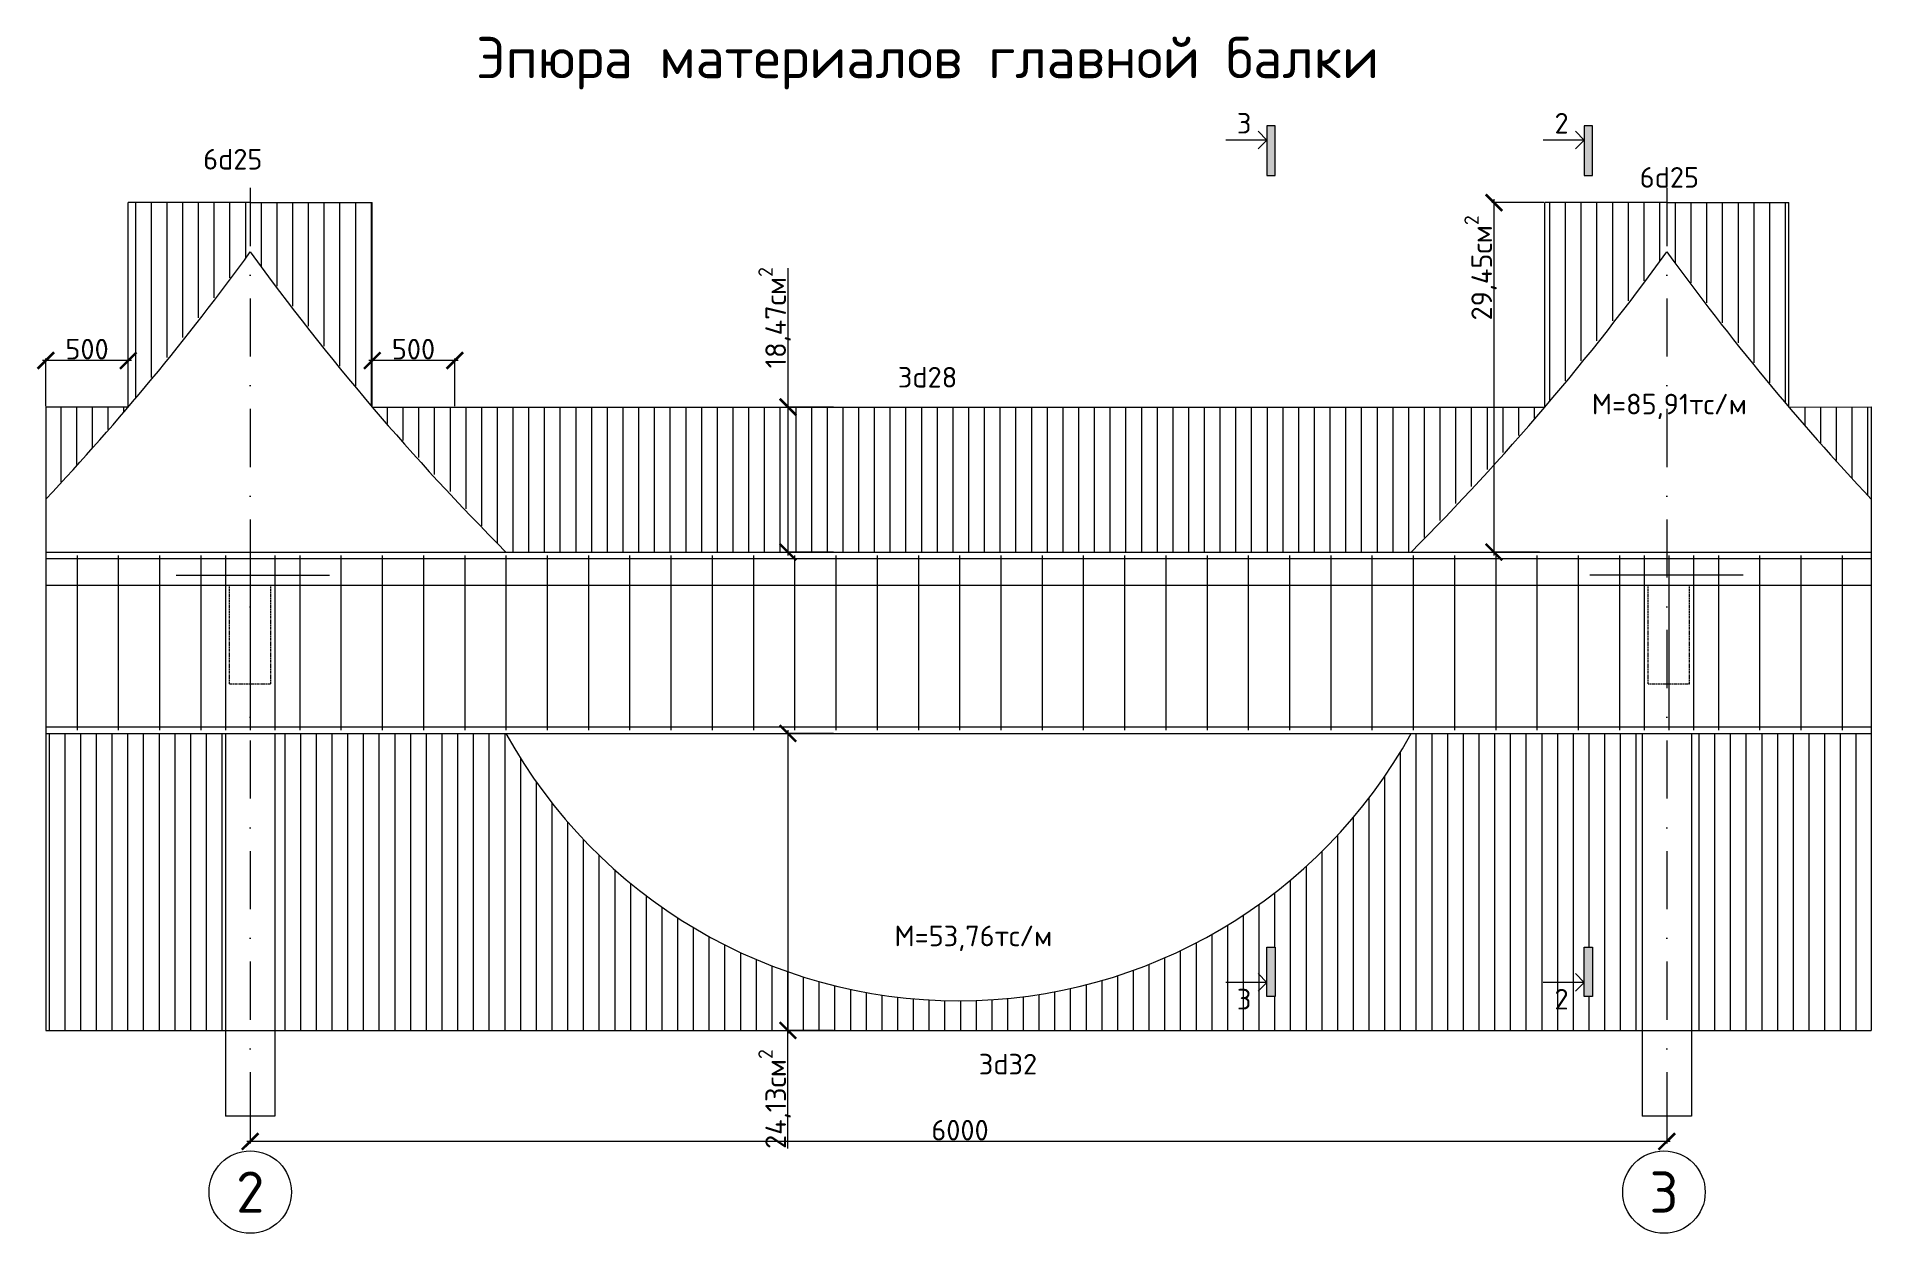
# Model space of a CAD drawing. Header units: millimetres. Extents: x -1960873 to -640355, y 7839719 to 16131025.
# Drawn here: x -740169 to -729048, y 7900726 to 7907984 of the extents above; entities that cross this region are included whole.
import ezdxf

# ---------------------------------------------------------------- set-up
doc = ezdxf.new("R2010")
doc.units = ezdxf.units.MM
doc.linetypes.add('HIDDEN', pattern=[9.525, 6.35, -3.175])
doc.linetypes.add('Штрихпунктирная', pattern=[670.277762, 352.777767, -176.388884, 0, -141.111112])
doc.layers.get('0').update_dxf_attribs({"lineweight": 15})
doc.layers.add('КМ-Размеры', color=2, linetype='Continuous')
doc.styles.add('GOST-2.304_Type-B', font='')
doc.styles.add('ISOCPEUR', font='isocpeur.ttf')
doc.styles.get('GOST-2.304_Type-B').set_extended_font_data('ГОСТ тип А')
doc.dimstyles.new('SPDS', dxfattribs={"dimscale": 100, "dimtxt": 2.5, "dimasz": 2, "dimexe": 1.25, "dimexo": 0.625, "dimtad": 1, "dimdec": 0, "dimrnd": 0.001, "dimtxsty": 'GOST-2.304_Type-B', "dimblk": 'ARCHTICK', "dimcen": 2.5, "dimdle": 2, "dimadec": 0, "dimazin": 2, "dimtfac": 0.75, "dimtdec": 0, "dimtmove": 1, "dimatfit": 3, "dimfxl": 1.25, "dimtolj": 1, "dimarcsym": 0})
pattern_1 = [(90, (9477, 3901.97), (-95.25, 0), [])]
pattern_2 = [(90, (9977, 3343.22), (-95.25, 0), [])]

msp = doc.modelspace()

# ---------------------------------------------------------------- texts
at = {"transparency": 33554687, "attachment_point": 5, "style": 'ISOCPEUR'}
for s, insert, char_height, width in [('\\A1;Эпюра материалов главной балки', (-734768.6, 7907823.6), 250, 8055.818), ('\\A1;6d25', (-738980.5, 7907240.9), 125, 500), ('\\A1;6d25', (-730271.9, 7907130.9), 125, 500), ('\\A1;3d28', (-734768.6, 7905918.8), 125, 500), ('\\A1;М=85,91тс/м', (-730271.9, 7905741.4), 125, 500), ('\\A1;М=53,76тс/м', (-734491.1, 7902515.6), 125, 500), ('\\A1;3d32', (-734281.2, 7901752.3), 125, 500), ('\\A1;2', (-738874.6, 7900976.5), 250, 500), ('\\A1;3', (-730304.6, 7900976.5), 250, 500)]:
    msp.add_mtext(s, dxfattribs=dict(at, insert=insert, char_height=char_height, width=width))
at = {"transparency": 33554687, "char_height": 125, "attachment_point": 5, "style": 'ISOCPEUR'}
for s, insert in [('3', (-732849.2, 7907459.3)), ('2', (-730925.2, 7907459.3)), ('3', (-732849.2, 7902146.5)), ('2', (-730925.2, 7902146.5))]:
    msp.add_mtext(s, dxfattribs=dict(at, insert=insert))

# ---------------------------------------------------------------- blocks, each defined once
blk = doc.blocks.new('_ArchTick')
at = {"color": 0, "linetype": 'ByBlock', "const_width": 0.15}
blk.add_lwpolyline([(-0.5, -0.5), (0.5, 0.5)], dxfattribs=at)
blk = doc.blocks.new('*D248')
at = {"layer": 'Defpoints', "color": 0, "ltscale": 10, "transparency": 16777216}
for p in [(-740114, 7906020), (-740114, 7905738), (-739614, 7905738)]:
    blk.add_point(p, dxfattribs=at)
at = {"layer": 'КМ-Размеры', "color": 0, "linetype": 'ByBlock', "lineweight": 5, "ltscale": 10, "transparency": 16777216}
blk.add_line((-739594, 7906020), (-740134, 7906020), dxfattribs=at)
at = {"layer": 'КМ-Размеры', "color": 0, "lineweight": 0, "ltscale": 10, "transparency": 16777216}
for p, q in [((-740114, 7905744), (-740114, 7906033)), ((-739614, 7905744), (-739614, 7906033))]:
    blk.add_line(p, q, dxfattribs=at)
at = {"layer": 'КМ-Размеры', "color": 0, "lineweight": 5, "ltscale": 10, "transparency": 16777216, "xscale": 100, "yscale": 100, "zscale": 100, "rotation": 180}
blk.add_blockref('_ArchTick', (-740114, 7906020), dxfattribs=at)
at = {"layer": 'КМ-Размеры', "color": 0, "lineweight": 5, "ltscale": 10, "transparency": 16777216, "xscale": 100, "yscale": 100, "zscale": 100}
blk.add_blockref('_ArchTick', (-739614, 7906020), dxfattribs=at)
at = {"layer": 'КМ-Размеры', "color": 0, "lineweight": 15, "ltscale": 10, "transparency": 16777216, "insert": (-739864, 7906089), "char_height": 125, "attachment_point": 5, "style": 'ISOCPEUR'}
blk.add_mtext('\\A1;500', dxfattribs=at)
blk = doc.blocks.new('*D256')
at = {"layer": 'Defpoints', "color": 0, "ltscale": 10, "transparency": 16777216}
for p in [(-738135, 7906020), (-738135, 7905738), (-737635, 7905738)]:
    blk.add_point(p, dxfattribs=at)
at = {"layer": 'КМ-Размеры', "color": 0, "linetype": 'ByBlock', "lineweight": 5, "ltscale": 10, "transparency": 16777216}
blk.add_line((-737615, 7906020), (-738155, 7906020), dxfattribs=at)
at = {"layer": 'КМ-Размеры', "color": 0, "lineweight": 0, "ltscale": 10, "transparency": 16777216}
for p, q in [((-738135, 7905744), (-738135, 7906033)), ((-737635, 7905744), (-737635, 7906033))]:
    blk.add_line(p, q, dxfattribs=at)
at = {"layer": 'КМ-Размеры', "color": 0, "lineweight": 5, "ltscale": 10, "transparency": 16777216, "xscale": 100, "yscale": 100, "zscale": 100, "rotation": 180}
blk.add_blockref('_ArchTick', (-738135, 7906020), dxfattribs=at)
at = {"layer": 'КМ-Размеры', "color": 0, "lineweight": 5, "ltscale": 10, "transparency": 16777216, "xscale": 100, "yscale": 100, "zscale": 100}
blk.add_blockref('_ArchTick', (-737635, 7906020), dxfattribs=at)
at = {"layer": 'КМ-Размеры', "color": 0, "lineweight": 15, "ltscale": 10, "transparency": 16777216, "insert": (-737885, 7906089), "char_height": 125, "attachment_point": 5, "style": 'ISOCPEUR'}
blk.add_mtext('\\A1;500', dxfattribs=at)
blk = doc.blocks.new('*D257')
at = {"layer": 'Defpoints', "color": 0, "ltscale": 10, "transparency": 16777216}
for p in [(-738875, 7901437), (-730287, 7901437), (-738875, 7901284)]:
    blk.add_point(p, dxfattribs=at)
at = {"layer": 'КМ-Размеры', "color": 0, "lineweight": 0, "ltscale": 10, "transparency": 16777216}
for p, q in [((-738875, 7901431), (-738875, 7901271)), ((-730287, 7901431), (-730287, 7901271))]:
    blk.add_line(p, q, dxfattribs=at)
at = {"layer": 'КМ-Размеры', "color": 0, "linetype": 'ByBlock', "lineweight": 5, "ltscale": 10, "transparency": 16777216}
blk.add_line((-730267, 7901284), (-738895, 7901284), dxfattribs=at)
at = {"layer": 'КМ-Размеры', "color": 0, "lineweight": 5, "ltscale": 10, "transparency": 16777216, "xscale": 100, "yscale": 100, "zscale": 100, "rotation": 180}
blk.add_blockref('_ArchTick', (-738875, 7901284), dxfattribs=at)
at = {"layer": 'КМ-Размеры', "color": 0, "lineweight": 5, "ltscale": 10, "transparency": 16777216, "xscale": 100, "yscale": 100, "zscale": 100}
blk.add_blockref('_ArchTick', (-730287, 7901284), dxfattribs=at)
at = {"layer": 'КМ-Размеры', "color": 0, "lineweight": 15, "ltscale": 10, "transparency": 16777216, "insert": (-734572, 7901352), "char_height": 125, "attachment_point": 5, "style": 'ISOCPEUR'}
blk.add_mtext('\\A1;6000', dxfattribs=at)
blk = doc.blocks.new('*D258')
at = {"layer": 'Defpoints', "color": 0, "ltscale": 10, "transparency": 16777216}
for p in [(-735333, 7905738), (-735615, 7904858), (-735333, 7904858)]:
    blk.add_point(p, dxfattribs=at)
at = {"layer": 'КМ-Размеры', "color": 0, "linetype": 'ByBlock', "lineweight": 5, "ltscale": 10, "transparency": 16777216}
for p, q in [((-735615, 7906580), (-735615, 7905738)), ((-735615, 7905758), (-735615, 7904838))]:
    blk.add_line(p, q, dxfattribs=at)
at = {"layer": 'КМ-Размеры', "color": 0, "lineweight": 0, "ltscale": 10, "transparency": 16777216}
for p, q in [((-735339, 7905738), (-735627, 7905738)), ((-735339, 7904858), (-735627, 7904858))]:
    blk.add_line(p, q, dxfattribs=at)
at = {"layer": 'КМ-Размеры', "color": 0, "lineweight": 5, "ltscale": 10, "transparency": 16777216, "xscale": 100, "yscale": 100, "zscale": 100}
for p, rotation in [((-735615, 7905738), 90), ((-735615, 7904858), 270)]:
    blk.add_blockref('_ArchTick', p, dxfattribs=dict(at, rotation=rotation))
at = {"layer": 'КМ-Размеры', "color": 0, "lineweight": 15, "ltscale": 10, "transparency": 16777216, "insert": (-735696, 7906280), "char_height": 125, "attachment_point": 5, "rotation": 90, "style": 'ISOCPEUR'}
blk.add_mtext('\\A1;18,47см{\\H0.7x;\\S2^ ;}', dxfattribs=at)
blk = doc.blocks.new('*D259')
at = {"layer": 'Defpoints', "color": 0, "ltscale": 10, "transparency": 16777216}
for p in [(-731026, 7906978), (-731335, 7904858), (-731053, 7904858)]:
    blk.add_point(p, dxfattribs=at)
at = {"layer": 'КМ-Размеры', "color": 0, "lineweight": 0, "ltscale": 10, "transparency": 16777216}
for p, q in [((-731033, 7906978), (-731348, 7906978)), ((-731059, 7904858), (-731348, 7904858))]:
    blk.add_line(p, q, dxfattribs=at)
at = {"layer": 'КМ-Размеры', "color": 0, "linetype": 'ByBlock', "lineweight": 5, "ltscale": 10, "transparency": 16777216}
blk.add_line((-731335, 7906998), (-731335, 7904838), dxfattribs=at)
at = {"layer": 'КМ-Размеры', "color": 0, "lineweight": 5, "ltscale": 10, "transparency": 16777216, "xscale": 100, "yscale": 100, "zscale": 100}
for p, rotation in [((-731335, 7906978), 90), ((-731335, 7904858), 270)]:
    blk.add_blockref('_ArchTick', p, dxfattribs=dict(at, rotation=rotation))
at = {"layer": 'КМ-Размеры', "color": 0, "lineweight": 15, "ltscale": 10, "transparency": 16777216, "insert": (-731416, 7906582), "char_height": 125, "attachment_point": 5, "rotation": 90, "style": 'ISOCPEUR'}
blk.add_mtext('\\A1;29,45см{\\H0.7x;\\S2^ ;}', dxfattribs=at)
blk = doc.blocks.new('*D260')
at = {"layer": 'Defpoints', "color": 0, "ltscale": 10, "transparency": 16777216}
for p in [(-735333, 7903758), (-735615, 7901957), (-735333, 7901957)]:
    blk.add_point(p, dxfattribs=at)
at = {"layer": 'КМ-Размеры', "color": 0, "lineweight": 0, "ltscale": 10, "transparency": 16777216}
for p, q in [((-735339, 7903758), (-735627, 7903758)), ((-735339, 7901957), (-735627, 7901957))]:
    blk.add_line(p, q, dxfattribs=at)
at = {"layer": 'КМ-Размеры', "color": 0, "linetype": 'ByBlock', "lineweight": 5, "ltscale": 10, "transparency": 16777216}
for p, q in [((-735615, 7903778), (-735615, 7901937)), ((-735615, 7901241), (-735615, 7901957))]:
    blk.add_line(p, q, dxfattribs=at)
at = {"layer": 'КМ-Размеры', "color": 0, "lineweight": 5, "ltscale": 10, "transparency": 16777216, "xscale": 100, "yscale": 100, "zscale": 100}
for p, rotation in [((-735615, 7903758), 90), ((-735615, 7901957), 270)]:
    blk.add_blockref('_ArchTick', p, dxfattribs=dict(at, rotation=rotation))
at = {"layer": 'КМ-Размеры', "color": 0, "lineweight": 15, "ltscale": 10, "transparency": 16777216, "insert": (-735696, 7901541), "char_height": 125, "width": 648.87, "attachment_point": 5, "rotation": 90, "style": 'ISOCPEUR'}
blk.add_mtext('\\A1;\\A1;24,13см{\\H0.7x;\\S2^ ;}', dxfattribs=at)

# ---------------------------------------------------------------- dimensions: what is measured, and where the dimension line sits
at = {"layer": 'КМ-Размеры', "color": 7, "lineweight": 15, "ltscale": 10, "transparency": 33554687}
for base, p1, p2, angle, text, picture, middle in [((-731335, 7904858.4), (-731026.3, 7906978.4), (-731052.9, 7904858.4), 270, '29,45см{\\H0.7x;\\S2^ ;}', '*D259', (-731335, 7906581.5)), ((-735614.8, 7904858.4), (-735332.6, 7905738.1), (-735332.6, 7904858.4), 270, '18,47см{\\H0.7x;\\S2^ ;}', '*D258', (-735614.8, 7906279.9)), ((-735614.8, 7901957.2), (-735332.6, 7903758.4), (-735332.6, 7901957.2), 270, '\\A1;24,13см{\\H0.7x;\\S2^ ;}', '*D260', (-735614.8, 7901540.9)), ((-738874.6, 7901283.5), (-730286.9, 7901436.8), (-738874.6, 7901436.8), 180, '6000', '*D257', (-734571.9, 7901283.5))]:
    dim = msp.add_linear_dim(base=base, p1=p1, p2=p2, angle=angle, text=text, dimstyle='SPDS', override={"dimscale": 10, "dimtxt": 12.5, "dimasz": 10, "dimtxsty": 'ISOCPEUR', "dimblk1": 'ArchTick', "dimblk2": 'ArchTick', "dimsah": 1, "dimlwd": 5, "dimlwe": 0}, dxfattribs=at)
    dim.commit()
    dim.dimension.update_dxf_attribs({"geometry": picture, "text_midpoint": middle, "dimtype": 160})
for base, p1, p2, picture, middle in [((-740113.9, 7906020.2), (-739613.9, 7905738.1), (-740113.9, 7905738.1), '*D248', (-739863.9, 7906020.2)), ((-738135.2, 7906020.2), (-737635.2, 7905738.1), (-738135.2, 7905738.1), '*D256', (-737885.2, 7906020.2))]:
    dim = msp.add_linear_dim(base=base, p1=p1, p2=p2, angle=180, dimstyle='SPDS', override={"dimscale": 10, "dimtxt": 12.5, "dimasz": 10, "dimtxsty": 'ISOCPEUR', "dimblk1": 'ArchTick', "dimblk2": 'ArchTick', "dimsah": 1, "dimlwd": 5, "dimlwe": 0}, dxfattribs=at)
    dim.commit()
    dim.dimension.update_dxf_attribs({"geometry": picture, "text_midpoint": middle, "dimtype": 160})

# ---------------------------------------------------------------- hatches: boundary and pattern name
at = {"transparency": 33554687}
h = msp.add_hatch(color=256, dxfattribs=at)
h.dxf.hatch_style = 1
h.paths.add_polyline_path([(-732711.5, 7907142.7), (-732661.5, 7907142.7), (-732661.5, 7907442.7), (-732711.5, 7907442.7)])
h = msp.add_hatch(color=256, dxfattribs=at)
h.dxf.hatch_style = 1
h.paths.add_polyline_path([(-730787.4, 7907142.7), (-730737.4, 7907142.7), (-730737.4, 7907442.7), (-730787.4, 7907442.7)])
at = {"ltscale": 20, "transparency": 33554687}
h = msp.add_hatch(dxfattribs=at)
h.set_pattern_fill('ANSI31', color=256, scale=30, angle=45)
h.set_pattern_definition(pattern_1)
h.paths.add_polyline_path([(-738135.2, 7906978.4), (-738135.2, 7905738.1), (-738874.6, 7906678.4), (-739613.9, 7905738.1), (-739613.9, 7906978.4)])
h = msp.add_hatch(dxfattribs=at)
h.set_pattern_fill('ANSI31', color=256, scale=30, angle=45)
h.set_pattern_definition(pattern_1)
h.paths.add_polyline_path([(-731026.3, 7906978.4), (-731026.3, 7905738.1), (-730286.9, 7906678.4), (-729547.6, 7905738.1), (-729547.6, 7906978.4)])
h = msp.add_hatch(dxfattribs=at)
h.set_pattern_fill('ANSI31', color=256, scale=30, angle=45)
h.set_pattern_definition(pattern_2)
h.paths.add_polyline_path([(-739613.9, 7905738.1), (-740113.9, 7905179.3), (-740113.9, 7905739.2)])
h = msp.add_hatch(dxfattribs=at)
h.set_pattern_fill('ANSI31', color=256, scale=30, angle=45)
h.set_pattern_definition([(90, (11955.75, 3343.22), (-95.25, 0), [])])
h.paths.add_polyline_path([(-731026.3, 7905738.1), (-731836.9, 7904858.4), (-737324.6, 7904858.4), (-738135.2, 7905739.2)])
h = msp.add_hatch(dxfattribs=at)
h.set_pattern_fill('ANSI31', color=256, scale=30, angle=45)
h.set_pattern_definition(pattern_2)
h.paths.add_polyline_path([(-729547.6, 7905738.1), (-729047.6, 7905179.3), (-729047.6, 7905739.2)])
h = msp.add_hatch(dxfattribs=at)
h.set_pattern_fill('ANSI31', color=256, scale=30, angle=45)
h.paths.add_polyline_path([(-739024.6, 7903758.4), (-740113.9, 7903758.4), (-740113.9, 7901957.2), (-739024.6, 7901957.2)])
h = msp.add_hatch(dxfattribs=at)
h.set_pattern_fill('ANSI31', color=256, scale=30, angle=45)
h.paths.add_polyline_path([(-737324.6, 7903758.4), (-738724.6, 7903758.4), (-738724.6, 7901957.2), (-730436.9, 7901957.2), (-730436.9, 7903758.4), (-731836.9, 7903758.4, -0.5909904)])
h.paths.add_polyline_path([(-732661.5, 7902463), (-732661.5, 7902163), (-732711.5, 7902163), (-732711.5, 7902463)], flags=16)
h.paths.add_polyline_path([(-730787.4, 7902463), (-730737.4, 7902463), (-730737.4, 7902163), (-730787.4, 7902163)], flags=16)
h.paths.add_polyline_path([(-729047.6, 7903758.4), (-730136.9, 7903758.4), (-730136.9, 7901957.2), (-729047.6, 7901957.2)])
h.paths.add_polyline_path([(-732924.2, 7902002.7), (-732774.2, 7902002.7), (-732774.2, 7902302.7), (-732924.2, 7902302.7)], flags=24)
h.paths.add_polyline_path([(-731000.2, 7902002.7), (-730850.2, 7902002.7), (-730850.2, 7902302.7), (-731000.2, 7902302.7)], flags=24)
at = {"transparency": 33554687}
h = msp.add_hatch(color=256, dxfattribs=at)
h.dxf.hatch_style = 1
h.paths.add_polyline_path([(-732711.5, 7902163), (-732661.5, 7902163), (-732661.5, 7902463), (-732711.5, 7902463)])
h = msp.add_hatch(color=256, dxfattribs=at)
h.dxf.hatch_style = 1
h.paths.add_polyline_path([(-730787.4, 7902163), (-730737.4, 7902163), (-730737.4, 7902463), (-730787.4, 7902463)])

# ---------------------------------------------------------------- linework, layer by layer
for p, q in [((-732711.5, 7907357.4), (-732764.5, 7907410.4)), ((-732661.5, 7907442.7), (-732711.5, 7907442.7)), ((-732711.5, 7907442.7), (-732711.5, 7907142.7)), ((-732661.5, 7907142.7), (-732661.5, 7907442.7)), ((-730787.4, 7907357.4), (-730840.5, 7907410.4)), ((-730737.4, 7907442.7), (-730787.4, 7907442.7)), ((-730787.4, 7907442.7), (-730787.4, 7907142.7)), ((-730737.4, 7907142.7), (-730737.4, 7907442.7)), ((-732711.5, 7907357.4), (-732961.5, 7907357.4)), ((-732711.5, 7907357.4), (-732764.5, 7907304.3)), ((-730787.4, 7907357.4), (-731037.4, 7907357.4)), ((-730787.4, 7907357.4), (-730840.5, 7907304.3)), ((-732711.5, 7907142.7), (-732661.5, 7907142.7)), ((-730787.4, 7907142.7), (-730737.4, 7907142.7)), ((-738874.6, 7906978.4), (-739613.9, 7906978.4)), ((-739613.9, 7905738.1), (-739613.9, 7906978.4)), ((-738874.6, 7906978.4), (-738135.2, 7906978.4)), ((-738135.2, 7905738.1), (-738135.2, 7906978.4)), ((-730286.9, 7906978.4), (-731026.3, 7906978.4)), ((-731026.3, 7905738.1), (-731026.3, 7906978.4)), ((-730286.9, 7906978.4), (-729547.6, 7906978.4)), ((-729547.6, 7905738.1), (-729547.6, 7906978.4)), ((-740113.9, 7905739.2), (-739612.9, 7905739.2)), ((-738135.2, 7905738.1), (-731026.3, 7905738.1)), ((-729547.6, 7905738.1), (-729047.6, 7905739.2)), ((-740113.9, 7904858.4), (-729047.6, 7904858.4)), ((-740113.9, 7904818.4), (-729047.6, 7904818.4)), ((-739924.6, 7904838.4), (-739924.6, 7903778.4)), ((-739674.6, 7904838.4), (-739674.6, 7903778.4)), ((-739424.6, 7904838.4), (-739424.6, 7903778.4)), ((-739174.6, 7904838.4), (-739174.6, 7903778.4)), ((-739024.6, 7904838.4), (-739024.6, 7903778.4)), ((-738874.6, 7904838.4), (-738874.6, 7903778.4)), ((-738724.6, 7904838.4), (-738724.6, 7903778.4)), ((-738574.6, 7904838.4), (-738574.6, 7903778.4)), ((-738324.6, 7904838.4), (-738324.6, 7903778.4)), ((-738074.6, 7904838.4), (-738074.6, 7903778.4)), ((-737824.6, 7904838.4), (-737824.6, 7903778.4)), ((-737574.6, 7904838.4), (-737574.6, 7903778.4)), ((-737324.6, 7904838.4), (-737324.6, 7903778.4)), ((-737074.6, 7904838.4), (-737074.6, 7903778.4)), ((-736824.6, 7904838.4), (-736824.6, 7903778.4)), ((-736574.6, 7904838.4), (-736574.6, 7903778.4)), ((-736324.6, 7904838.4), (-736324.6, 7903778.4)), ((-736074.6, 7904838.4), (-736074.6, 7903778.4)), ((-735824.6, 7904838.4), (-735824.6, 7903778.4)), ((-735574.6, 7904838.4), (-735574.6, 7903778.4)), ((-735324.6, 7904838.4), (-735324.6, 7903778.4)), ((-735074.6, 7904838.4), (-735074.6, 7903778.4)), ((-734824.6, 7904838.4), (-734824.6, 7903778.4)), ((-734574.6, 7904838.4), (-734574.6, 7903778.4)), ((-734324.6, 7904838.4), (-734324.6, 7903778.4)), ((-734074.6, 7904838.4), (-734074.6, 7903778.4)), ((-733824.6, 7904838.4), (-733824.6, 7903778.4)), ((-733574.6, 7904838.4), (-733574.6, 7903778.4)), ((-733324.6, 7904838.4), (-733324.6, 7903778.4)), ((-733074.6, 7904838.4), (-733074.6, 7903778.4)), ((-732824.6, 7904838.4), (-732824.6, 7903778.4)), ((-732574.6, 7904838.4), (-732574.6, 7903778.4)), ((-732324.6, 7904838.4), (-732324.6, 7903778.4)), ((-732074.6, 7904838.4), (-732074.6, 7903778.4)), ((-731824.6, 7904838.4), (-731824.6, 7903778.4)), ((-731574.6, 7904838.4), (-731574.6, 7903778.4)), ((-731324.6, 7904838.4), (-731324.6, 7903778.4)), ((-731074.6, 7904838.4), (-731074.6, 7903778.4)), ((-730824.6, 7904838.4), (-730824.6, 7903778.4)), ((-730574.6, 7904838.4), (-730574.6, 7903778.4)), ((-730424.6, 7904838.4), (-730424.6, 7903778.4)), ((-730274.6, 7904838.4), (-730274.6, 7903778.4)), ((-730124.6, 7904838.4), (-730124.6, 7903778.4)), ((-729974.6, 7904838.4), (-729974.6, 7903778.4)), ((-729724.6, 7904838.4), (-729724.6, 7903778.4)), ((-729474.6, 7904838.4), (-729474.6, 7903778.4)), ((-729224.6, 7904838.4), (-729224.6, 7903778.4)), ((-740113.9, 7904658.4), (-729047.6, 7904658.4)), ((-739324.6, 7904718.4), (-738394.6, 7904718.4)), ((-729824.6, 7904718.4), (-730754.6, 7904718.4)), ((-740113.9, 7903798.4), (-729047.6, 7903798.4)), ((-740113.9, 7903758.4), (-729047.6, 7903758.4)), ((-739024.6, 7903758.4), (-739024.6, 7901436.8)), ((-738724.6, 7903758.4), (-738724.6, 7901436.8)), ((-730436.9, 7903758.4), (-730436.9, 7901436.8)), ((-730136.9, 7903758.4), (-730136.9, 7901436.8)), ((-732711.5, 7902163), (-732711.5, 7902463)), ((-732711.5, 7902463), (-732661.5, 7902463)), ((-732661.5, 7902463), (-732661.5, 7902163)), ((-730787.4, 7902163), (-730787.4, 7902463)), ((-730787.4, 7902463), (-730737.4, 7902463)), ((-730737.4, 7902463), (-730737.4, 7902163)), ((-732711.5, 7902248.4), (-732764.5, 7902301.4)), ((-730787.4, 7902248.4), (-730840.5, 7902301.4)), ((-732711.5, 7902248.4), (-732961.5, 7902248.4)), ((-732711.5, 7902248.4), (-732764.5, 7902195.4)), ((-730787.4, 7902248.4), (-731037.4, 7902248.4)), ((-730787.4, 7902248.4), (-730840.5, 7902195.4)), ((-732661.5, 7902163), (-732711.5, 7902163)), ((-730737.4, 7902163), (-730787.4, 7902163)), ((-740113.9, 7901957.2), (-729047.6, 7901957.2))]:
    msp.add_line(p, q, dxfattribs=at)
at = {"linetype": 'Штрихпунктирная', "transparency": 33554687}
for p, q in [((-738874.6, 7907067.4), (-738874.6, 7901226.5)), ((-730286.9, 7907067.4), (-730286.9, 7901226.5))]:
    msp.add_line(p, q, dxfattribs=at)
at = {"linetype": 'HIDDEN', "transparency": 33554687}
for p, q in [((-738999.6, 7904058.4), (-738999.6, 7904658.4)), ((-738999.6, 7904058.4), (-738999.6, 7904658.4)), ((-738749.6, 7904058.4), (-738749.6, 7904658.4)), ((-738749.6, 7904058.4), (-738749.6, 7904658.4)), ((-730399.6, 7904058.4), (-730399.6, 7904658.4)), ((-730149.6, 7904058.4), (-730149.6, 7904658.4)), ((-738999.6, 7904058.4), (-738749.6, 7904058.4)), ((-738999.6, 7904058.4), (-738749.6, 7904058.4)), ((-730399.6, 7904058.4), (-730149.6, 7904058.4))]:
    msp.add_line(p, q, dxfattribs=at)
at = {"transparency": 33554687}
for points in [[(-740113.9, 7905739.2), (-740113.9, 7901957.2)], [(-729047.6, 7905739.2), (-729047.6, 7901957.2)], [(-738724.6, 7901436.8), (-739024.6, 7901436.8)], [(-730136.9, 7901436.8), (-730436.9, 7901436.8)]]:
    msp.add_lwpolyline(points, dxfattribs=at)
for centre in [(-738874.6, 7900976.5), (-730304.6, 7900976.5)]:
    msp.add_circle(centre, 250, dxfattribs=at)
for centre, radius, start, end in [((-751255, 7915652.1), 15290.6, 316.77082, 324.06416), ((-726494.1, 7915652.1), 15290.6, 215.93584, 224.90281), ((-742667.4, 7915652.1), 15290.6, 315.09719, 324.06416), ((-717906.5, 7915652.1), 15290.6, 215.93584, 223.22918), ((-734580.7, 7905269), 3132.1, 208.83464, 331.16536)]:
    msp.add_arc(centre, radius, start, end, dxfattribs=at)

msp.set_redraw_order([(e.dxf.handle, doc.entitydb.next_handle()) for e in msp.query("TEXT MTEXT ATTDEF DIMENSION ARC_DIMENSION")])  # texts and dimensions are drawn at this point

doc.saveas('drawing.dxf')
